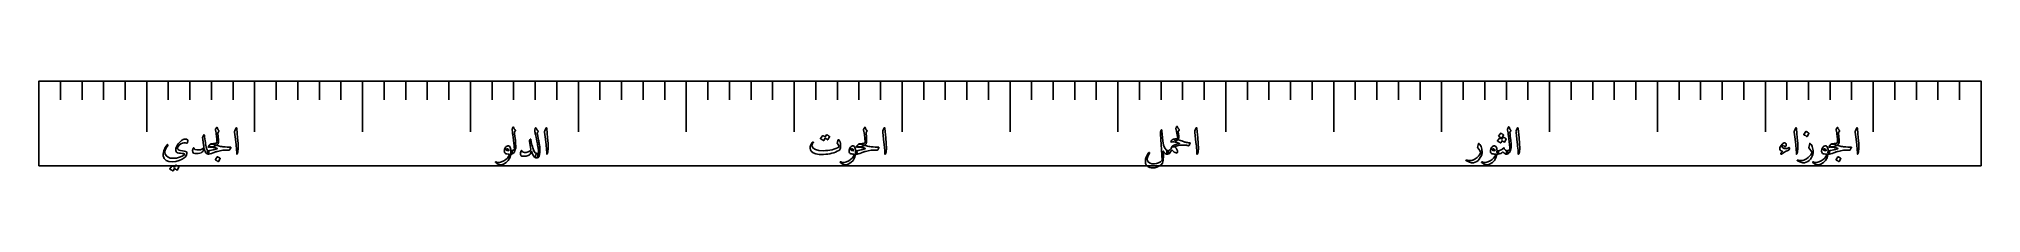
# Model space of a CAD drawing. Header units: millimetres. Extents: x 0 to 128, y 0 to 6.
import ezdxf

# ---------------------------------------------------------------- set-up
doc = ezdxf.new("R2010")
doc.units = ezdxf.units.MM
for name, color, linetype in [('CUT_OUTER', 1, 'Continuous'), ('ENGRAVE', 7, 'Continuous'), ('ENGRAVE_FINE', 8, 'Continuous'), ('TEXT', 5, 'Continuous')]:
    doc.layers.add(name, color=color, linetype=linetype)

msp = doc.modelspace()

# ---------------------------------------------------------------- linework, layer by layer
at = {"layer": 'CUT_OUTER'}
msp.add_lwpolyline([(0, 0), (128.177, 0), (128.177, 5.6), (0, 5.6)], close=True, dxfattribs=at)
at = {"layer": 'ENGRAVE'}
for points in [[(0, 5.6), (0, 2.24)], [(7.1209, 5.6), (7.1209, 2.24)], [(14.2419, 5.6), (14.2419, 2.24)], [(21.3628, 5.6), (21.3628, 2.24)], [(28.4838, 5.6), (28.4838, 2.24)], [(35.6047, 5.6), (35.6047, 2.24)], [(42.7257, 5.6), (42.7257, 2.24)], [(49.8466, 5.6), (49.8466, 2.24)], [(56.9675, 5.6), (56.9675, 2.24)], [(64.0885, 5.6), (64.0885, 2.24)], [(71.2094, 5.6), (71.2094, 2.24)], [(78.3304, 5.6), (78.3304, 2.24)], [(85.4513, 5.6), (85.4513, 2.24)], [(92.5723, 5.6), (92.5723, 2.24)], [(99.6932, 5.6), (99.6932, 2.24)], [(106.8142, 5.6), (106.8142, 2.24)], [(113.9351, 5.6), (113.9351, 2.24)], [(121.056, 5.6), (121.056, 2.24)], [(128.177, 5.6), (128.177, 2.24)]]:
    msp.add_lwpolyline(points, dxfattribs=at)
at = {"layer": 'ENGRAVE_FINE'}
for points in [[(1.4242, 5.6), (1.4242, 4.368)], [(2.8484, 5.6), (2.8484, 4.368)], [(4.2726, 5.6), (4.2726, 4.368)], [(5.6968, 5.6), (5.6968, 4.368)], [(8.5451, 5.6), (8.5451, 4.368)], [(9.9693, 5.6), (9.9693, 4.368)], [(11.3935, 5.6), (11.3935, 4.368)], [(12.8177, 5.6), (12.8177, 4.368)], [(15.6661, 5.6), (15.6661, 4.368)], [(17.0903, 5.6), (17.0903, 4.368)], [(18.5145, 5.6), (18.5145, 4.368)], [(19.9386, 5.6), (19.9386, 4.368)], [(22.787, 5.6), (22.787, 4.368)], [(24.2112, 5.6), (24.2112, 4.368)], [(25.6354, 5.6), (25.6354, 4.368)], [(27.0596, 5.6), (27.0596, 4.368)], [(29.908, 5.6), (29.908, 4.368)], [(31.3322, 5.6), (31.3322, 4.368)], [(32.7563, 5.6), (32.7563, 4.368)], [(34.1805, 5.6), (34.1805, 4.368)], [(37.0289, 5.6), (37.0289, 4.368)], [(38.4531, 5.6), (38.4531, 4.368)], [(39.8773, 5.6), (39.8773, 4.368)], [(41.3015, 5.6), (41.3015, 4.368)], [(44.1498, 5.6), (44.1498, 4.368)], [(45.574, 5.6), (45.574, 4.368)], [(46.9982, 5.6), (46.9982, 4.368)], [(48.4224, 5.6), (48.4224, 4.368)], [(51.2708, 5.6), (51.2708, 4.368)], [(52.695, 5.6), (52.695, 4.368)], [(54.1192, 5.6), (54.1192, 4.368)], [(55.5434, 5.6), (55.5434, 4.368)], [(58.3917, 5.6), (58.3917, 4.368)], [(59.8159, 5.6), (59.8159, 4.368)], [(61.2401, 5.6), (61.2401, 4.368)], [(62.6643, 5.6), (62.6643, 4.368)], [(65.5127, 5.6), (65.5127, 4.368)], [(66.9369, 5.6), (66.9369, 4.368)], [(68.3611, 5.6), (68.3611, 4.368)], [(69.7852, 5.6), (69.7852, 4.368)], [(72.6336, 5.6), (72.6336, 4.368)], [(74.0578, 5.6), (74.0578, 4.368)], [(75.482, 5.6), (75.482, 4.368)], [(76.9062, 5.6), (76.9062, 4.368)], [(79.7546, 5.6), (79.7546, 4.368)], [(81.1788, 5.6), (81.1788, 4.368)], [(82.6029, 5.6), (82.6029, 4.368)], [(84.0271, 5.6), (84.0271, 4.368)], [(86.8755, 5.6), (86.8755, 4.368)], [(88.2997, 5.6), (88.2997, 4.368)], [(89.7239, 5.6), (89.7239, 4.368)], [(91.1481, 5.6), (91.1481, 4.368)], [(93.9965, 5.6), (93.9965, 4.368)], [(95.4206, 5.6), (95.4206, 4.368)], [(96.8448, 5.6), (96.8448, 4.368)], [(98.269, 5.6), (98.269, 4.368)], [(101.1174, 5.6), (101.1174, 4.368)], [(102.5416, 5.6), (102.5416, 4.368)], [(103.9658, 5.6), (103.9658, 4.368)], [(105.39, 5.6), (105.39, 4.368)], [(108.2383, 5.6), (108.2383, 4.368)], [(109.6625, 5.6), (109.6625, 4.368)], [(111.0867, 5.6), (111.0867, 4.368)], [(112.5109, 5.6), (112.5109, 4.368)], [(115.3593, 5.6), (115.3593, 4.368)], [(116.7835, 5.6), (116.7835, 4.368)], [(118.2077, 5.6), (118.2077, 4.368)], [(119.6318, 5.6), (119.6318, 4.368)], [(122.4802, 5.6), (122.4802, 4.368)], [(123.9044, 5.6), (123.9044, 4.368)], [(125.3286, 5.6), (125.3286, 4.368)], [(126.7528, 5.6), (126.7528, 4.368)]]:
    msp.add_lwpolyline(points, dxfattribs=at)
at = {"layer": 'TEXT'}
for points in [[(31.2299, 2.4308), (31.247, 2.472), (31.2602, 2.5047), (31.2697, 2.5289), (31.2754, 2.5446), (31.2798, 2.5545), (31.2855, 2.5616), (31.2925, 2.5659), (31.3007, 2.5673), (31.31, 2.5657), (31.3178, 2.561), (31.3239, 2.5531), (31.3285, 2.542), (31.3496, 2.4878), (31.3747, 2.439), (31.4039, 2.3955), (31.4373, 2.3574), (31.4466, 2.3452), (31.4493, 2.3315), (31.4453, 2.3162), (31.4347, 2.2993), (31.3791, 2.2209), (31.3829, 2.1858), (31.3867, 2.1513), (31.3905, 2.1175), (31.3943, 2.0843), (31.3981, 2.0517), (31.4019, 2.0198), (31.4057, 1.9885), (31.4095, 1.9578), (31.4444, 1.6739), (31.4657, 1.452), (31.4735, 1.2921), (31.4676, 1.1941), (31.4199, 1.0162), (31.3576, 0.8849), (31.2808, 0.8), (31.1894, 0.7616), (31.1869, 0.7616), (31.1844, 0.7616), (31.1818, 0.7616), (31.1793, 0.7616), (31.1643, 0.7758), (31.1547, 0.8084), (31.1504, 0.8593), (31.1515, 0.9285), (31.1539, 0.9541), (31.161, 0.9728), (31.1728, 0.9845), (31.1894, 0.9892), (31.2536, 1.002), (31.307, 1.0253), (31.3497, 1.0589), (31.3816, 1.103), (31.3795, 1.156), (31.3756, 1.2162), (31.37, 1.2837), (31.3627, 1.3585), (31.3537, 1.4402), (31.3434, 1.5285), (31.3316, 1.6235), (31.3184, 1.7252), (31.3062, 1.8251), (31.295, 1.9148), (31.2847, 1.9945), (31.2754, 2.0641), (31.2674, 2.1235), (31.2609, 2.1728), (31.256, 2.212), (31.2527, 2.2411), (31.2274, 2.3852), (31.2266, 2.3995), (31.2267, 2.4118), (31.2278, 2.4222), (31.2299, 2.4308)], [(75.0645, 2.5345), (75.0694, 2.5454), (75.0737, 2.5553), (75.0776, 2.5643), (75.081, 2.5724), (75.0839, 2.5793), (75.0864, 2.585), (75.0883, 2.5895), (75.0898, 2.5926), (75.0939, 2.5982), (75.0987, 2.6021), (75.1041, 2.6045), (75.1101, 2.6053), (75.1159, 2.6045), (75.1208, 2.6021), (75.1248, 2.5982), (75.1278, 2.5926), (75.1524, 2.5348), (75.1809, 2.4826), (75.2131, 2.4361), (75.2492, 2.3954), (75.2567, 2.3848), (75.2593, 2.3732), (75.2567, 2.3607), (75.2492, 2.3473), (75.1859, 2.2613), (75.2112, 2.0969), (75.2237, 1.9708), (75.2232, 1.8706), (75.2098, 1.7963), (75.1834, 1.7479), (75.1561, 1.7241), (75.1145, 1.698), (75.0587, 1.6697), (74.9887, 1.6392), (74.9498, 1.6921), (74.9419, 1.7321), (74.965, 1.7591), (75.019, 1.7732), (75.06, 1.7789), (75.0968, 1.7859), (75.1295, 1.7941), (75.1581, 1.8036), (75.1587, 1.8149), (75.1578, 1.8311), (75.1555, 1.8522), (75.1518, 1.8782), (75.1468, 1.9092), (75.1407, 1.9455), (75.1335, 1.987), (75.1252, 2.0337), (75.1152, 2.0913), (75.1053, 2.1453), (75.0956, 2.1956), (75.086, 2.2423), (75.0765, 2.2856), (75.0668, 2.3255), (75.0569, 2.3621), (75.0468, 2.3954), (75.0396, 2.4219), (75.0355, 2.4434), (75.0345, 2.4598), (75.0367, 2.4712), (75.0423, 2.4818), (75.0487, 2.4959), (75.0562, 2.5134), (75.0645, 2.5345)], [(96.9269, 2.4308), (96.9439, 2.472), (96.9572, 2.5047), (96.9667, 2.5289), (96.9724, 2.5446), (96.9768, 2.5545), (96.9825, 2.5616), (96.9894, 2.5659), (96.9977, 2.5673), (97.007, 2.5657), (97.0147, 2.561), (97.0209, 2.5531), (97.0255, 2.542), (97.0465, 2.4878), (97.0716, 2.439), (97.1009, 2.3955), (97.1342, 2.3574), (97.1436, 2.3452), (97.1462, 2.3315), (97.1423, 2.3162), (97.1317, 2.2993), (97.0761, 2.2209), (97.0799, 2.1858), (97.0837, 2.1513), (97.0874, 2.1175), (97.0912, 2.0843), (97.095, 2.0517), (97.0988, 2.0198), (97.1026, 1.9885), (97.1064, 1.9578), (97.1413, 1.6739), (97.1627, 1.452), (97.1704, 1.2921), (97.1646, 1.1941), (97.1168, 1.0162), (97.0546, 0.8849), (96.9777, 0.8), (96.8864, 0.7616), (96.8839, 0.7616), (96.8813, 0.7616), (96.8788, 0.7616), (96.8763, 0.7616), (96.8613, 0.7758), (96.8516, 0.8084), (96.8473, 0.8593), (96.8485, 0.9285), (96.8508, 0.9541), (96.8579, 0.9728), (96.8698, 0.9845), (96.8864, 0.9892), (96.9506, 1.002), (97.004, 1.0253), (97.0467, 1.0589), (97.0786, 1.103), (97.0765, 1.156), (97.0726, 1.2162), (97.067, 1.2837), (97.0596, 1.3585), (97.0507, 1.4402), (97.0403, 1.5285), (97.0286, 1.6235), (97.0154, 1.7252), (97.0032, 1.8251), (96.992, 1.9148), (96.9817, 1.9945), (96.9724, 2.0641), (96.9643, 2.1235), (96.9578, 2.1728), (96.9529, 2.212), (96.9496, 2.2411), (96.9243, 2.3852), (96.9235, 2.3995), (96.9237, 2.4118), (96.9248, 2.4222), (96.9269, 2.4308)], [(9.7444, 1.49), (9.6625, 1.5173), (9.5712, 1.5184), (9.4703, 1.4933), (9.36, 1.4419), (9.29, 1.3929), (9.2316, 1.3344), (9.185, 1.2665), (9.1501, 1.189), (9.1466, 1.1735), (9.1463, 1.1574), (9.1491, 1.1406), (9.1551, 1.1233), (9.1953, 1.0692), (9.2626, 1.0284), (9.3572, 1.0009), (9.4789, 0.9867), (9.599, 0.9739), (9.6862, 0.9506), (9.7406, 0.917), (9.7621, 0.8729), (9.7645, 0.7806), (9.7463, 0.6984), (9.7076, 0.6263), (9.6483, 0.5643), (9.4601, 0.4358), (9.2595, 0.3411), (9.0466, 0.2803), (8.8213, 0.2533), (8.5754, 0.2703), (8.3914, 0.3443), (8.2694, 0.4752), (8.2093, 0.663), (8.2058, 0.766), (8.2207, 0.8779), (8.2539, 0.9987), (8.3054, 1.1283), (8.3233, 1.1643), (8.3417, 1.1991), (8.3606, 1.2326), (8.38, 1.2649), (8.4, 1.296), (8.4208, 1.3262), (8.4424, 1.3554), (8.4647, 1.3837), (8.4767, 1.3954), (8.4875, 1.4002), (8.497, 1.398), (8.5052, 1.3888), (8.5098, 1.3774), (8.5109, 1.366), (8.5085, 1.3547), (8.5027, 1.3433), (8.3986, 1.1757), (8.337, 1.0246), (8.3177, 0.8899), (8.3408, 0.7717), (8.4151, 0.6472), (8.5242, 0.5593), (8.668, 0.5081), (8.8466, 0.4935), (9.0755, 0.5117), (9.2816, 0.5586), (9.465, 0.6344), (9.6255, 0.7388), (9.6352, 0.7477), (9.6388, 0.7565), (9.6365, 0.7654), (9.6281, 0.7742), (9.5941, 0.7907), (9.5351, 0.8046), (9.4512, 0.816), (9.3423, 0.8248), (9.2315, 0.8384), (9.1469, 0.864), (9.0886, 0.9016), (9.0565, 0.9513), (9.0417, 1.0096), (9.0375, 1.0708), (9.0442, 1.1348), (9.0616, 1.2017), (9.118, 1.333), (9.1962, 1.4539), (9.2963, 1.5644), (9.4182, 1.6645), (9.4506, 1.6882), (9.482, 1.7087), (9.5125, 1.7261), (9.5421, 1.7403), (9.5705, 1.7516), (9.5977, 1.7599), (9.6236, 1.7655), (9.6483, 1.7682), (9.7447, 1.7591), (9.8038, 1.7169), (9.8257, 1.6415), (9.8102, 1.533), (9.7985, 1.5037), (9.7836, 1.4868), (9.7656, 1.4822), (9.7444, 1.49)], [(11.1708, 0.9892), (11.1891, 0.9804), (11.2037, 0.9665), (11.2144, 0.9475), (11.2214, 0.9235), (11.2259, 0.8937), (11.2271, 0.8653), (11.2247, 0.8381), (11.2188, 0.8122), (11.2101, 0.7901), (11.1992, 0.7742), (11.1861, 0.7648), (11.1708, 0.7616), (11.0951, 0.7826), (11.0323, 0.8356), (10.9825, 0.9205), (10.9457, 1.0373), (10.941, 1.0574), (10.9368, 1.0749), (10.9334, 1.0897), (10.9305, 1.1018), (10.9283, 1.1112), (10.9267, 1.1179), (10.9258, 1.1219), (10.9255, 1.1233), (10.9217, 1.1307), (10.9179, 1.1327), (10.9141, 1.1294), (10.9103, 1.1207), (10.8673, 1.0237), (10.8192, 0.9475), (10.7661, 0.8922), (10.708, 0.8577), (10.6236, 0.8311), (10.5246, 0.8147), (10.4111, 0.8084), (10.2831, 0.8122), (10.1976, 0.8386), (10.151, 0.9026), (10.1432, 1.0042), (10.1743, 1.1435), (10.1815, 1.1602), (10.1902, 1.1726), (10.2004, 1.1805), (10.2123, 1.1839), (10.224, 1.1828), (10.2338, 1.177), (10.2417, 1.1664), (10.2477, 1.1511), (10.2605, 1.1184), (10.2761, 1.0935), (10.2946, 1.0766), (10.316, 1.0676), (10.4356, 1.0493), (10.5493, 1.0474), (10.6569, 1.0619), (10.7586, 1.0929), (10.8027, 1.116), (10.8388, 1.1473), (10.8671, 1.1868), (10.8875, 1.2345), (10.8863, 1.2571), (10.8799, 1.3098), (10.8686, 1.3924), (10.8521, 1.5051), (10.8437, 1.5654), (10.8363, 1.6199), (10.8298, 1.6685), (10.8243, 1.7113), (10.8196, 1.7478), (10.8155, 1.778), (10.812, 1.8016), (10.8091, 1.8187), (10.8068, 1.845), (10.8072, 1.8681), (10.8106, 1.888), (10.8167, 1.9047), (10.8265, 1.9255), (10.8357, 1.9449), (10.8442, 1.9628), (10.8521, 1.9793), (10.8592, 1.9944), (10.8654, 2.0081), (10.8706, 2.0203), (10.8749, 2.0312), (10.8793, 2.0399), (10.885, 2.0457), (10.892, 2.0487), (10.9002, 2.0489), (10.9092, 2.0454), (10.916, 2.04), (10.9206, 2.0328), (10.9229, 2.0236), (10.9383, 1.8942), (10.9542, 1.7716), (10.9706, 1.6559), (10.9874, 1.5469), (11.0046, 1.4447), (11.0219, 1.3493), (11.0394, 1.2607), (11.057, 1.1789), (11.0783, 1.1025), (11.1044, 1.0455), (11.1352, 1.0077), (11.1708, 0.9892)], [(11.5931, 1.3939), (11.6538, 1.3708), (11.7171, 1.3496), (11.7828, 1.3303), (11.8511, 1.3129), (11.9216, 1.2973), (11.994, 1.2832), (12.0683, 1.2707), (12.1445, 1.2598), (12.2916, 1.2423), (12.422, 1.2326), (12.5357, 1.2309), (12.6326, 1.2371), (12.643, 1.2371), (12.6515, 1.2345), (12.6582, 1.2295), (12.6629, 1.2219), (12.6656, 1.2129), (12.6661, 1.2035), (12.6643, 1.1939), (12.6604, 1.1839), (12.5845, 1.0499), (12.5771, 1.0392), (12.5674, 1.0322), (12.5556, 1.029), (12.5415, 1.0297), (12.3397, 1.0332), (12.1464, 1.0208), (11.9616, 0.9927), (11.7853, 0.9487), (11.7755, 0.9461), (11.7588, 0.9408), (11.7351, 0.9329), (11.7044, 0.9222), (11.6668, 0.9088), (11.6222, 0.8928), (11.5707, 0.8741), (11.5122, 0.8526), (11.3989, 0.8128), (11.3042, 0.7844), (11.2282, 0.7673), (11.1708, 0.7616), (11.1562, 0.767), (11.143, 0.7831), (11.131, 0.81), (11.1202, 0.8476), (11.114, 0.9086), (11.1208, 0.9525), (11.1406, 0.9794), (11.1733, 0.9892), (11.2231, 0.9943), (11.2941, 1.0069), (11.3862, 1.0271), (11.4996, 1.055), (11.5567, 1.0693), (11.6067, 1.0818), (11.6496, 1.0927), (11.6854, 1.1018), (11.714, 1.1091), (11.7351, 1.1147), (11.7487, 1.1186), (11.755, 1.1207), (11.7574, 1.1219), (11.7594, 1.1229), (11.7612, 1.1238), (11.7626, 1.1245), (11.7638, 1.1251), (11.7651, 1.1255), (11.7664, 1.1257), (11.7676, 1.1258), (11.7754, 1.1296), (11.7784, 1.1334), (11.7766, 1.1372), (11.7702, 1.141), (11.7416, 1.1543), (11.7114, 1.1666), (11.6796, 1.1777), (11.6462, 1.1877), (11.6113, 1.1968), (11.5748, 1.2051), (11.5367, 1.2126), (11.497, 1.2194), (11.4581, 1.2252), (11.4196, 1.2301), (11.3816, 1.2341), (11.344, 1.2371), (11.3073, 1.239), (11.2716, 1.2396), (11.2371, 1.239), (11.2037, 1.2371), (11.195, 1.2382), (11.1891, 1.2415), (11.1861, 1.247), (11.186, 1.2548), (11.1902, 1.2685), (11.1954, 1.2819), (11.2016, 1.2951), (11.2087, 1.3079), (11.2166, 1.3207), (11.2252, 1.3338), (11.2343, 1.3472), (11.2441, 1.361), (11.2656, 1.3871), (11.2871, 1.4071), (11.3086, 1.4212), (11.3301, 1.4293), (11.3845, 1.4365), (11.4464, 1.4331), (11.516, 1.4188), (11.5931, 1.3939)], [(11.7575, 1.5759), (11.7519, 1.6487), (11.7452, 1.7252), (11.7374, 1.8055), (11.7284, 1.8895), (11.7182, 1.9777), (11.7066, 2.0704), (11.6936, 2.1674), (11.6791, 2.2689), (11.6488, 2.3726), (11.6485, 2.3862), (11.65, 2.3991), (11.6535, 2.4115), (11.6589, 2.4232), (11.6621, 2.4292), (11.6668, 2.4371), (11.6729, 2.4469), (11.6804, 2.4586), (11.6892, 2.4723), (11.699, 2.4883), (11.71, 2.5065), (11.7221, 2.5269), (11.7264, 2.5335), (11.7316, 2.5382), (11.7378, 2.5411), (11.7449, 2.542), (11.7507, 2.5408), (11.7556, 2.537), (11.7596, 2.5307), (11.7626, 2.5218), (11.78, 2.472), (11.8043, 2.4238), (11.8356, 2.3772), (11.8739, 2.3321), (11.8835, 2.3195), (11.8871, 2.3068), (11.8848, 2.2942), (11.8764, 2.2815), (11.8233, 2.2082), (11.819, 2.1992), (11.8163, 2.1873), (11.8152, 2.1726), (11.8157, 2.1551), (11.8438, 1.9076), (11.8549, 1.7087), (11.8489, 1.5586), (11.8258, 1.4571), (11.768, 1.3747), (11.6677, 1.3123), (11.5252, 1.2698), (11.3402, 1.2472), (11.2716, 1.251), (11.2378, 1.2725), (11.2388, 1.3117), (11.2745, 1.3686), (11.2807, 1.3761), (11.2868, 1.3834), (11.2927, 1.3906), (11.2985, 1.3977), (11.3041, 1.4045), (11.3096, 1.4112), (11.3149, 1.4178), (11.32, 1.4242), (11.3326, 1.4364), (11.3478, 1.4451), (11.3655, 1.4503), (11.3858, 1.452), (11.4765, 1.4549), (11.5565, 1.4609), (11.6257, 1.47), (11.6842, 1.4824), (11.7172, 1.4949), (11.7404, 1.5146), (11.7539, 1.5416), (11.7575, 1.5759)], [(12.9917, 2.4561), (13.0159, 2.5028), (13.0353, 2.5193), (13.05, 2.5054), (13.06, 2.4611), (13.1181, 1.8415), (13.1528, 1.4612), (13.1605, 1.1574), (13.1414, 0.9301), (13.0954, 0.7793), (13.087, 0.767), (13.0796, 0.7603), (13.0731, 0.7594), (13.0676, 0.7641), (13.0631, 0.7716), (13.06, 0.7812), (13.0581, 0.7931), (13.0574, 0.8071), (13.0574, 0.9167), (13.0524, 1.0328), (13.0423, 1.1557), (13.0271, 1.2851), (13.0238, 1.3189), (13.0138, 1.4103), (12.9972, 1.5592), (12.974, 1.7656), (12.9183, 2.2234), (12.9171, 2.2477), (12.9183, 2.2702), (12.9221, 2.2907), (12.9285, 2.3094)], [(31.1389, 0.7338), (31.0796, 0.5256), (30.9802, 0.3513), (30.8406, 0.2107), (30.6609, 0.1041), (30.6357, 0.0932), (30.6109, 0.0835), (30.5864, 0.0749), (30.5622, 0.0674), (30.5385, 0.0611), (30.5154, 0.0563), (30.493, 0.0529), (30.4712, 0.0509), (30.4168, 0.0587), (30.3447, 0.087), (30.255, 0.1358), (30.1475, 0.2052), (30.1359, 0.2152), (30.1291, 0.2248), (30.1271, 0.2341), (30.1298, 0.2431), (30.1358, 0.2501), (30.1437, 0.2533), (30.1535, 0.2526), (30.1652, 0.2482), (30.2769, 0.212), (30.4023, 0.2122), (30.5412, 0.2487), (30.6937, 0.3215), (30.8183, 0.4061), (30.9214, 0.5055), (31.0029, 0.6198), (31.063, 0.749), (31.0625, 0.7535), (31.0611, 0.7572), (31.0587, 0.7599), (31.0554, 0.7616), (30.9683, 0.7667), (30.8942, 0.7768), (30.833, 0.7919), (30.7848, 0.8122), (30.7475, 0.8435), (30.7241, 0.8868), (30.7146, 0.9421), (30.719, 1.0094), (30.7205, 1.0184), (30.7222, 1.0275), (30.7242, 1.0367), (30.7266, 1.0461), (30.7293, 1.0558), (30.7323, 1.066), (30.7356, 1.0767), (30.7393, 1.0878), (30.769, 1.1601), (30.805, 1.22), (30.8474, 1.2676), (30.8961, 1.3028), (30.9459, 1.3221), (30.9915, 1.3218), (31.0331, 1.3019), (31.0706, 1.2623), (31.1033, 1.2073), (31.1281, 1.1435), (31.145, 1.0708), (31.154, 0.9892), (31.159, 0.9893), (31.1638, 0.9895), (31.1685, 0.9899), (31.173, 0.9905), (31.1775, 0.991), (31.1822, 0.9914), (31.187, 0.9917), (31.192, 0.9917), (31.209, 0.9881), (31.2223, 0.9772), (31.2318, 0.959), (31.2375, 0.9336), (31.2399, 0.9056), (31.2394, 0.8773), (31.2361, 0.8487), (31.2299, 0.8198), (31.2218, 0.7943), (31.2128, 0.7761), (31.2029, 0.7652), (31.192, 0.7616), (31.1439, 0.7616), (31.1436, 0.757), (31.1426, 0.7509), (31.1411, 0.7431), (31.1389, 0.7338)], [(32.8839, 0.5188), (32.8328, 0.5218), (32.7884, 0.5308), (32.7506, 0.5458), (32.7195, 0.5669), (32.6618, 0.6302), (32.6076, 0.7167), (32.5568, 0.8262), (32.5096, 0.9589), (32.4769, 0.8741), (32.4445, 0.8071), (32.4124, 0.7578), (32.3806, 0.7262), (32.282, 0.6736), (32.1682, 0.6396), (32.0392, 0.6242), (31.895, 0.6276), (31.8543, 0.6374), (31.823, 0.6592), (31.8011, 0.693), (31.7888, 0.7388), (31.7855, 0.7927), (31.7907, 0.8507), (31.8045, 0.9129), (31.8267, 0.9791), (31.8312, 0.9881), (31.8369, 0.9949), (31.8438, 0.9995), (31.852, 1.0019), (31.8625, 1.0015), (31.871, 0.9981), (31.8776, 0.9914), (31.8824, 0.9816), (31.9211, 0.9249), (31.9791, 0.8887), (32.0564, 0.873), (32.153, 0.8779), (32.287, 0.9088), (32.3857, 0.9557), (32.4489, 1.0188), (32.4767, 1.098), (32.373, 1.5937), (32.3695, 1.6164), (32.3692, 1.6366), (32.3721, 1.6543), (32.3781, 1.6695), (32.4211, 1.7454), (32.4272, 1.7554), (32.4331, 1.7625), (32.4386, 1.7667), (32.4438, 1.7682), (32.4509, 1.7644), (32.4571, 1.7555), (32.4623, 1.7416), (32.4666, 1.7226), (32.4918, 1.5961), (32.5169, 1.4795), (32.5418, 1.3729), (32.5665, 1.2763), (32.5908, 1.1896), (32.6142, 1.1128), (32.6369, 1.046), (32.6588, 0.9892), (32.6991, 0.916), (32.7492, 0.8609), (32.8091, 0.8237), (32.8788, 0.8046), (32.8984, 0.798), (32.9142, 0.7831), (32.9262, 0.76), (32.9345, 0.7287), (32.9367, 0.7122), (32.9383, 0.6955), (32.9392, 0.6787), (32.9395, 0.6617), (32.9389, 0.6446), (32.937, 0.6272), (32.9338, 0.6098), (32.9294, 0.5922), (32.919, 0.5601), (32.9079, 0.5371), (32.8962, 0.5234), (32.8839, 0.5188)], [(32.76, 2.4788), (32.7645, 2.491), (32.7707, 2.4997), (32.7785, 2.5049), (32.7878, 2.5066), (32.7962, 2.5052), (32.8036, 2.5009), (32.8101, 2.4938), (32.8156, 2.4839), (32.838, 2.4325), (32.8649, 2.3871), (32.8962, 2.3478), (32.9319, 2.3144), (32.9436, 2.2997), (32.9484, 2.2834), (32.9462, 2.2656), (32.937, 2.2461), (32.9306, 2.236), (32.924, 2.2259), (32.9173, 2.2158), (32.9104, 2.2057), (32.9036, 2.1956), (32.8968, 2.1854), (32.8903, 2.1753), (32.8839, 2.1652), (32.8853, 2.1407), (32.8972, 2.0723), (32.9194, 1.9599), (32.9522, 1.8036), (32.9703, 1.7177), (32.9869, 1.637), (33.002, 1.5615), (33.0154, 1.4912), (33.0271, 1.4263), (33.0369, 1.367), (33.0448, 1.3132), (33.0508, 1.2649), (33.0554, 1.2194), (33.059, 1.1738), (33.0617, 1.1283), (33.0634, 1.0828), (33.0642, 1.0371), (33.0641, 0.9911), (33.063, 0.9448), (33.0609, 0.8982), (33.0434, 0.7418), (33.0084, 0.6269), (32.9561, 0.5534), (32.8864, 0.5213), (32.852, 0.5204), (32.8245, 0.5302), (32.8039, 0.5507), (32.7903, 0.582), (32.7834, 0.6189), (32.7827, 0.656), (32.7884, 0.6935), (32.8004, 0.7313), (32.8165, 0.7662), (32.8346, 0.7901), (32.8545, 0.8029), (32.8763, 0.8046), (32.8931, 0.8034), (32.9082, 0.8024), (32.9216, 0.8015), (32.9332, 0.8008), (32.9432, 0.8006), (32.9519, 0.8011), (32.959, 0.8025), (32.9648, 0.8046), (32.9762, 0.8422), (32.98, 0.8994), (32.9762, 0.9763), (32.9648, 1.0727), (32.9561, 1.13), (32.9452, 1.1956), (32.9321, 1.2697), (32.9168, 1.3521), (32.8994, 1.4431), (32.8801, 1.5428), (32.8589, 1.6511), (32.8358, 1.7682), (32.8131, 1.8826), (32.7928, 1.9831), (32.7751, 2.0697), (32.76, 2.1425), (32.7475, 2.2013), (32.7378, 2.2461), (32.731, 2.2771), (32.7271, 2.2942), (32.7238, 2.3165), (32.7239, 2.3403), (32.7276, 2.3658), (32.7347, 2.3928), (32.7395, 2.4063), (32.7438, 2.4191), (32.7477, 2.431), (32.7511, 2.4421), (32.754, 2.4525), (32.7565, 2.4621), (32.7585, 2.4708), (32.76, 2.4788)], [(33.4479, 2.4561), (33.472, 2.5028), (33.4915, 2.5193), (33.5062, 2.5054), (33.5161, 2.4611), (33.5743, 1.8415), (33.6089, 1.4612), (33.6167, 1.1574), (33.5975, 0.9301), (33.5515, 0.7793), (33.5432, 0.767), (33.5357, 0.7603), (33.5293, 0.7594), (33.5237, 0.7641), (33.5193, 0.7716), (33.5161, 0.7812), (33.5142, 0.7931), (33.5136, 0.8071), (33.5136, 0.9167), (33.5086, 1.0328), (33.4984, 1.1557), (33.4833, 1.2851), (33.4799, 1.3189), (33.47, 1.4103), (33.4534, 1.5592), (33.4302, 1.7656), (33.3745, 2.2234), (33.3733, 2.2477), (33.3745, 2.2702), (33.3783, 2.2907), (33.3846, 2.3094)], [(52.8039, 1.7024), (52.8209, 1.6811), (52.8365, 1.6575), (52.8506, 1.6317), (52.8633, 1.6038), (52.8746, 1.5737), (52.8845, 1.5418), (52.893, 1.508), (52.9, 1.4723), (52.9092, 1.4005), (52.9114, 1.3294), (52.9066, 1.2589), (52.8949, 1.189), (52.8772, 1.1267), (52.8545, 1.0765), (52.8267, 1.0382), (52.7938, 1.012), (52.6895, 0.9568), (52.5788, 0.9077), (52.4618, 0.8645), (52.3386, 0.8274), (52.2089, 0.7965), (52.073, 0.7723), (51.9308, 0.7548), (51.7822, 0.7439), (51.5037, 0.7467), (51.2751, 0.7856), (51.0965, 0.8605), (50.9678, 0.9715), (50.915, 1.0583), (50.8907, 1.1517), (50.8948, 1.2518), (50.9274, 1.3585), (50.9383, 1.3815), (50.9511, 1.4049), (50.9655, 1.4289), (50.9817, 1.4533), (50.9997, 1.4782), (51.0194, 1.5036), (51.0408, 1.5294), (51.0639, 1.5557), (51.0717, 1.5631), (51.0797, 1.5677), (51.0881, 1.5695), (51.0968, 1.5684), (51.1027, 1.5661), (51.1076, 1.562), (51.1115, 1.556), (51.1145, 1.5481), (51.1159, 1.5407), (51.1151, 1.5336), (51.1121, 1.5268), (51.1069, 1.5203), (51.0853, 1.4945), (51.0658, 1.4678), (51.0486, 1.4402), (51.0336, 1.4116), (51.0233, 1.3842), (51.0178, 1.3578), (51.017, 1.3324), (51.0209, 1.3079), (51.1, 1.1648), (51.2485, 1.0645), (51.4667, 1.0068), (51.7544, 0.9917), (51.9125, 0.9978), (52.0632, 1.011), (52.2065, 1.0313), (52.3424, 1.0588), (52.4709, 1.0933), (52.5924, 1.1349), (52.7068, 1.1837), (52.814, 1.2396), (52.8036, 1.2917), (52.7799, 1.3496), (52.7429, 1.4131), (52.6926, 1.4824), (52.691, 1.489), (52.6914, 1.5013), (52.6936, 1.5194), (52.6977, 1.5431), (52.6988, 1.5454), (52.6996, 1.5475), (52.7001, 1.5492), (52.7002, 1.5507), (52.7084, 1.5829), (52.7204, 1.6189), (52.7362, 1.6588), (52.7558, 1.7024), (52.7645, 1.7157), (52.7754, 1.7201), (52.7886, 1.7157), (52.8039, 1.7024)], [(51.9794, 2.0388), (51.9826, 2.0419), (51.987, 2.0438), (51.9927, 2.0445), (51.9997, 2.0438), (52.0246, 2.0345), (52.0487, 2.0242), (52.072, 2.013), (52.0945, 2.0008), (52.1164, 1.9875), (52.1378, 1.973), (52.1588, 1.9572), (52.1792, 1.9401), (52.1832, 1.9349), (52.1849, 1.9294), (52.1844, 1.9235), (52.1818, 1.9174), (52.0604, 1.7252), (52.057, 1.7226), (52.0521, 1.7226), (52.0457, 1.7252), (52.0376, 1.7302), (52.0321, 1.7349), (52.0231, 1.7413), (52.0106, 1.7494), (51.9946, 1.7593), (51.975, 1.7711), (51.9516, 1.7849), (51.9244, 1.8008), (51.8934, 1.8187), (51.7973, 1.6695), (51.7929, 1.6649), (51.7872, 1.6638), (51.7803, 1.6662), (51.7721, 1.6721), (51.7649, 1.6771), (51.7537, 1.6847), (51.7384, 1.6948), (51.7189, 1.7075), (51.6951, 1.7226), (51.6665, 1.7403), (51.6331, 1.7606), (51.595, 1.7833), (51.5911, 1.7871), (51.5893, 1.7909), (51.5898, 1.7947), (51.5925, 1.7985), (51.7164, 1.9831), (51.7196, 1.9863), (51.724, 1.9882), (51.7297, 1.9888), (51.7366, 1.9882), (51.7578, 1.9813), (51.7784, 1.9733), (51.7983, 1.9642), (51.8176, 1.954), (51.8362, 1.9429), (51.8542, 1.931), (51.8716, 1.9182), (51.8884, 1.9047)], [(53.8914, 0.7338), (53.8321, 0.5256), (53.7327, 0.3513), (53.5931, 0.2107), (53.4134, 0.1041), (53.3883, 0.0932), (53.3634, 0.0835), (53.3389, 0.0749), (53.3148, 0.0674), (53.2911, 0.0611), (53.268, 0.0563), (53.2455, 0.0529), (53.2237, 0.0509), (53.1693, 0.0587), (53.0973, 0.087), (53.0075, 0.1358), (52.9, 0.2052), (52.8885, 0.2152), (52.8817, 0.2248), (52.8796, 0.2341), (52.8823, 0.2431), (52.8883, 0.2501), (52.8962, 0.2533), (52.906, 0.2526), (52.9177, 0.2482), (53.0295, 0.212), (53.1548, 0.2122), (53.2937, 0.2487), (53.4463, 0.3215), (53.5708, 0.4061), (53.6739, 0.5055), (53.7554, 0.6198), (53.8155, 0.749), (53.815, 0.7535), (53.8136, 0.7572), (53.8112, 0.7599), (53.8079, 0.7616), (53.7208, 0.7667), (53.6467, 0.7768), (53.5855, 0.7919), (53.5373, 0.8122), (53.5, 0.8435), (53.4766, 0.8868), (53.4671, 0.9421), (53.4716, 1.0094), (53.473, 1.0184), (53.4747, 1.0275), (53.4768, 1.0367), (53.4792, 1.0461), (53.4818, 1.0558), (53.4848, 1.066), (53.4882, 1.0767), (53.4918, 1.0878), (53.5215, 1.1601), (53.5576, 1.22), (53.5999, 1.2676), (53.6486, 1.3028), (53.6984, 1.3221), (53.7441, 1.3218), (53.7856, 1.3019), (53.8231, 1.2623), (53.8558, 1.2073), (53.8806, 1.1435), (53.8975, 1.0708), (53.9066, 0.9892), (53.9115, 0.9893), (53.9164, 0.9895), (53.921, 0.9899), (53.9255, 0.9905), (53.93, 0.991), (53.9347, 0.9914), (53.9395, 0.9917), (53.9445, 0.9917), (53.9616, 0.9881), (53.9748, 0.9772), (53.9843, 0.959), (53.99, 0.9336), (53.9924, 0.9056), (53.9919, 0.8773), (53.9886, 0.8487), (53.9824, 0.8198), (53.9744, 0.7943), (53.9654, 0.7761), (53.9554, 0.7652), (53.9445, 0.7616), (53.8964, 0.7616), (53.8961, 0.757), (53.8952, 0.7509), (53.8936, 0.7431), (53.8914, 0.7338)], [(54.3643, 1.3939), (54.425, 1.3708), (54.4882, 1.3496), (54.554, 1.3303), (54.6223, 1.3129), (54.6928, 1.2973), (54.7652, 1.2832), (54.8395, 1.2707), (54.9156, 1.2598), (55.0628, 1.2423), (55.1932, 1.2326), (55.3069, 1.2309), (55.4037, 1.2371), (55.4142, 1.2371), (55.4227, 1.2345), (55.4294, 1.2295), (55.4341, 1.2219), (55.4368, 1.2129), (55.4373, 1.2035), (55.4355, 1.1939), (55.4316, 1.1839), (55.3557, 1.0499), (55.3483, 1.0392), (55.3386, 1.0322), (55.3268, 1.029), (55.3127, 1.0297), (55.1109, 1.0332), (54.9175, 1.0208), (54.7328, 0.9927), (54.5565, 0.9487), (54.5467, 0.9461), (54.53, 0.9408), (54.5063, 0.9329), (54.4756, 0.9222), (54.438, 0.9088), (54.3934, 0.8928), (54.3419, 0.8741), (54.2834, 0.8526), (54.1701, 0.8128), (54.0754, 0.7844), (53.9993, 0.7673), (53.942, 0.7616), (53.9274, 0.767), (53.9141, 0.7831), (53.9021, 0.81), (53.8914, 0.8476), (53.8852, 0.9086), (53.892, 0.9525), (53.9118, 0.9794), (53.9445, 0.9892), (53.9943, 0.9943), (54.0653, 1.0069), (54.1574, 1.0271), (54.2707, 1.055), (54.3279, 1.0693), (54.3779, 1.0818), (54.4208, 1.0927), (54.4566, 1.1018), (54.4852, 1.1091), (54.5063, 1.1147), (54.5199, 1.1186), (54.5262, 1.1207), (54.5285, 1.1219), (54.5306, 1.1229), (54.5323, 1.1238), (54.5338, 1.1245), (54.535, 1.1251), (54.5363, 1.1255), (54.5376, 1.1257), (54.5388, 1.1258), (54.5466, 1.1296), (54.5496, 1.1334), (54.5478, 1.1372), (54.5413, 1.141), (54.5127, 1.1543), (54.4825, 1.1666), (54.4508, 1.1777), (54.4174, 1.1877), (54.3825, 1.1968), (54.346, 1.2051), (54.3079, 1.2126), (54.2682, 1.2194), (54.2292, 1.2252), (54.1908, 1.2301), (54.1527, 1.2341), (54.1152, 1.2371), (54.0785, 1.239), (54.0428, 1.2396), (54.0083, 1.239), (53.9748, 1.2371), (53.9661, 1.2382), (53.9603, 1.2415), (53.9573, 1.247), (53.9571, 1.2548), (53.9614, 1.2685), (53.9666, 1.2819), (53.9728, 1.2951), (53.9799, 1.3079), (53.9878, 1.3207), (53.9963, 1.3338), (54.0055, 1.3472), (54.0153, 1.361), (54.0368, 1.3871), (54.0583, 1.4071), (54.0798, 1.4212), (54.1013, 1.4293), (54.1557, 1.4365), (54.2176, 1.4331), (54.2872, 1.4188), (54.3643, 1.3939)], [(54.5287, 1.5759), (54.5231, 1.6487), (54.5164, 1.7252), (54.5085, 1.8055), (54.4996, 1.8895), (54.4894, 1.9777), (54.4778, 2.0704), (54.4648, 2.1674), (54.4503, 2.2689), (54.42, 2.3726), (54.4196, 2.3862), (54.4212, 2.3991), (54.4247, 2.4115), (54.4301, 2.4232), (54.4333, 2.4292), (54.438, 2.4371), (54.4441, 2.4469), (54.4516, 2.4586), (54.4603, 2.4723), (54.4702, 2.4883), (54.4812, 2.5065), (54.4933, 2.5269), (54.4976, 2.5335), (54.5028, 2.5382), (54.5089, 2.5411), (54.5161, 2.542), (54.5219, 2.5408), (54.5268, 2.537), (54.5308, 2.5307), (54.5338, 2.5218), (54.5511, 2.472), (54.5755, 2.4238), (54.6068, 2.3772), (54.645, 2.3321), (54.6547, 2.3195), (54.6583, 2.3068), (54.6559, 2.2942), (54.6476, 2.2815), (54.5945, 2.2082), (54.5902, 2.1992), (54.5875, 2.1873), (54.5864, 2.1726), (54.5869, 2.1551), (54.615, 1.9076), (54.6261, 1.7087), (54.6201, 1.5586), (54.597, 1.4571), (54.5391, 1.3747), (54.4389, 1.3123), (54.2963, 1.2698), (54.1114, 1.2472), (54.0428, 1.251), (54.009, 1.2725), (54.0099, 1.3117), (54.0457, 1.3686), (54.0519, 1.3761), (54.058, 1.3834), (54.0639, 1.3906), (54.0697, 1.3977), (54.0753, 1.4045), (54.0807, 1.4112), (54.086, 1.4178), (54.0912, 1.4242), (54.1038, 1.4364), (54.119, 1.4451), (54.1367, 1.4503), (54.1569, 1.452), (54.2477, 1.4549), (54.3276, 1.4609), (54.3969, 1.47), (54.4554, 1.4824), (54.4884, 1.4949), (54.5116, 1.5146), (54.5251, 1.5416), (54.5287, 1.5759)], [(55.7629, 2.4561), (55.7871, 2.5028), (55.8065, 2.5193), (55.8212, 2.5054), (55.8312, 2.4611), (55.8893, 1.8415), (55.9239, 1.4612), (55.9317, 1.1574), (55.9126, 0.9301), (55.8666, 0.7793), (55.8582, 0.767), (55.8508, 0.7603), (55.8443, 0.7594), (55.8387, 0.7641), (55.8343, 0.7716), (55.8312, 0.7812), (55.8293, 0.7931), (55.8286, 0.8071), (55.8286, 0.9167), (55.8236, 1.0328), (55.8134, 1.1557), (55.7983, 1.2851), (55.795, 1.3189), (55.785, 1.4103), (55.7684, 1.5592), (55.7452, 1.7656), (55.6895, 2.2234), (55.6883, 2.2477), (55.6895, 2.2702), (55.6933, 2.2907), (55.6996, 2.3094)], [(74.1819, 1.6417), (74.227, 1.3698), (74.3014, 1.1688), (74.4053, 1.0385), (74.5385, 0.9791), (74.547, 0.9665), (74.5499, 0.9412), (74.547, 0.9032), (74.5385, 0.8526), (74.53, 0.8128), (74.5195, 0.7844), (74.5072, 0.7673), (74.493, 0.7616), (74.4067, 0.7742), (74.3299, 0.8122), (74.2625, 0.8754), (74.2047, 0.9639), (74.2181, 0.6288), (74.1977, 0.3671), (74.1435, 0.1787), (74.0555, 0.0636), (73.9157, -0.0273), (73.7823, -0.0926), (73.6552, -0.1323), (73.5345, -0.1463), (73.4139, -0.1398), (73.3075, -0.1153), (73.2153, -0.0728), (73.1374, -0.0123), (73.0775, 0.0639), (73.0394, 0.1534), (73.0231, 0.2561), (73.0287, 0.3721), (73.0398, 0.4341), (73.0555, 0.4961), (73.0758, 0.558), (73.1007, 0.62), (73.1304, 0.6819), (73.1649, 0.7439), (73.2044, 0.8059), (73.2487, 0.8678), (73.2553, 0.8745), (73.2626, 0.8792), (73.2705, 0.882), (73.279, 0.883), (73.2862, 0.882), (73.2923, 0.8792), (73.2975, 0.8745), (73.3018, 0.8678), (73.3042, 0.8598), (73.3037, 0.8507), (73.3004, 0.8408), (73.2942, 0.8299), (73.2074, 0.6799), (73.157, 0.546), (73.1429, 0.4282), (73.1652, 0.3266), (73.2305, 0.2284), (73.3277, 0.1616), (73.4569, 0.126), (73.6179, 0.1218), (73.7605, 0.1445), (73.8949, 0.1926), (74.021, 0.2659), (74.1389, 0.3645), (74.0175, 2.0843), (74.0148, 2.1254), (74.0144, 2.1602), (74.0161, 2.1886), (74.02, 2.2107), (74.0681, 2.3625), (74.0864, 2.3754), (74.101, 2.3713), (74.1117, 2.3501), (74.1187, 2.3119)], [(74.8344, 1.323), (74.8685, 1.3199), (74.9027, 1.3079), (74.9368, 1.287), (74.971, 1.2573), (75.0497, 1.1681), (75.1037, 1.0777), (75.1331, 0.9861), (75.1379, 0.8931), (75.1314, 0.8664), (75.117, 0.8495), (75.0947, 0.8424), (75.0645, 0.8451), (74.9923, 0.8659), (74.9223, 0.9032), (74.8545, 0.957), (74.7889, 1.0271), (74.7743, 1.0407), (74.7611, 1.0436), (74.749, 1.0357), (74.7383, 1.017), (74.6887, 0.91), (74.6308, 0.8318), (74.5647, 0.7823), (74.4904, 0.7616), (74.4829, 0.7638), (74.4753, 0.7705), (74.4677, 0.7815), (74.4601, 0.797), (74.4459, 0.8428), (74.4386, 0.8843), (74.4383, 0.9212), (74.4449, 0.9538), (74.4516, 0.9665), (74.4614, 0.9766), (74.4743, 0.9842), (74.4904, 0.9892), (74.5662, 1.0087), (74.6289, 1.0417), (74.6787, 1.0883), (74.7155, 1.1485), (74.7486, 1.2164), (74.7794, 1.268), (74.808, 1.3036), (74.8344, 1.323)], [(74.7079, 1.5684), (74.7163, 1.6069), (74.7288, 1.6417), (74.7454, 1.6727), (74.7661, 1.6999), (74.796, 1.7241), (74.835, 1.7435), (74.8832, 1.7582), (74.9406, 1.7682), (74.9719, 1.7709), (75.0026, 1.7716), (75.0326, 1.7703), (75.062, 1.7669), (75.0908, 1.7618), (75.1189, 1.7552), (75.1464, 1.7472), (75.1733, 1.7378), (75.2646, 1.7007), (75.3462, 1.6679), (75.4182, 1.6394), (75.4806, 1.6151), (75.5334, 1.5952), (75.577, 1.5794), (75.6112, 1.568), (75.6361, 1.5608), (75.6834, 1.5513), (75.729, 1.5431), (75.7731, 1.5361), (75.8157, 1.5304), (75.8561, 1.5257), (75.8941, 1.5216), (75.9295, 1.5181), (75.9623, 1.5153), (75.9676, 1.5138), (75.9706, 1.5096), (75.9714, 1.5024), (75.9699, 1.4925), (75.959, 1.4492), (75.944, 1.4078), (75.9249, 1.3683), (75.9016, 1.3306), (75.8974, 1.3264), (75.8922, 1.3237), (75.886, 1.3226), (75.8789, 1.323), (75.8417, 1.3315), (75.8059, 1.3392), (75.7715, 1.346), (75.7385, 1.3521), (75.7071, 1.3573), (75.6775, 1.3613), (75.6496, 1.3642), (75.6235, 1.366), (75.4662, 1.3679), (75.3004, 1.3509), (75.126, 1.3148), (74.9431, 1.2598), (74.9115, 1.2513), (74.8824, 1.2484), (74.8559, 1.2513), (74.8319, 1.2598), (74.8142, 1.2718), (74.8066, 1.2851), (74.8091, 1.2997), (74.8218, 1.3155), (74.8738, 1.3472), (74.964, 1.3818), (75.0925, 1.4193), (75.2593, 1.4596), (75.2659, 1.4621), (75.2707, 1.4647), (75.2735, 1.4672), (75.2744, 1.4697), (75.2612, 1.4841), (75.2239, 1.502), (75.1625, 1.5233), (75.0772, 1.5481), (74.9811, 1.5692), (74.89, 1.5766), (74.804, 1.5704), (74.7231, 1.5507), (74.7155, 1.5489), (74.7105, 1.5513), (74.7079, 1.5578), (74.7079, 1.5684)], [(76.3543, 2.4561), (76.3785, 2.5028), (76.398, 2.5193), (76.4127, 2.5054), (76.4226, 2.4611), (76.4808, 1.8415), (76.5154, 1.4612), (76.5232, 1.1574), (76.504, 0.9301), (76.458, 0.7793), (76.4497, 0.767), (76.4422, 0.7603), (76.4357, 0.7594), (76.4302, 0.7641), (76.4258, 0.7716), (76.4226, 0.7812), (76.4207, 0.7931), (76.4201, 0.8071), (76.4201, 0.9167), (76.415, 1.0328), (76.4049, 1.1557), (76.3898, 1.2851), (76.3864, 1.3189), (76.3765, 1.4103), (76.3599, 1.5592), (76.3366, 1.7656), (76.281, 2.2234), (76.2797, 2.2477), (76.281, 2.2702), (76.2848, 2.2907), (76.2911, 2.3094)], [(95.0098, 1.4672), (95.0113, 1.4718), (95.013, 1.4754), (95.0151, 1.4781), (95.0174, 1.4798), (95.0245, 1.4805), (95.0332, 1.4773), (95.0435, 1.4704), (95.0554, 1.4596), (95.1015, 1.4048), (95.1414, 1.3414), (95.1749, 1.2695), (95.2021, 1.189), (95.2232, 1.1024), (95.2362, 1.017), (95.2409, 0.9329), (95.2375, 0.8501), (95.215, 0.7411), (95.178, 0.6364), (95.1265, 0.5362), (95.0604, 0.4404), (94.9814, 0.3536), (94.891, 0.283), (94.7892, 0.2284), (94.676, 0.19), (94.6457, 0.1836), (94.6153, 0.1818), (94.585, 0.1848), (94.5546, 0.1926), (94.4847, 0.217), (94.4215, 0.2397), (94.3652, 0.2606), (94.3156, 0.2798), (94.273, 0.2973), (94.2375, 0.313), (94.2092, 0.327), (94.1879, 0.3393), (94.1835, 0.343), (94.1803, 0.3468), (94.1784, 0.3506), (94.1778, 0.3544), (94.1783, 0.3593), (94.1797, 0.3639), (94.1821, 0.3682), (94.1854, 0.3721), (94.1896, 0.3751), (94.1949, 0.3766), (94.201, 0.3764), (94.2081, 0.3747), (94.2515, 0.363), (94.2929, 0.3535), (94.3324, 0.346), (94.37, 0.3405), (94.406, 0.3371), (94.4408, 0.3358), (94.4743, 0.3365), (94.5066, 0.3393), (94.5387, 0.3444), (94.572, 0.3522), (94.6064, 0.3627), (94.6419, 0.3759), (94.6785, 0.392), (94.7162, 0.411), (94.755, 0.4331), (94.7949, 0.4581), (94.9069, 0.5387), (95.0029, 0.6263), (95.0827, 0.7208), (95.1464, 0.8223), (95.1505, 0.8305), (95.1527, 0.84), (95.1531, 0.8507), (95.1515, 0.8628), (95.1249, 0.9337), (95.0832, 1.0126), (95.0263, 1.0994), (94.9542, 1.1941), (94.951, 1.2001), (94.9491, 1.2054), (94.9485, 1.2102), (94.9491, 1.2143)], [(96.2187, 0.7338), (96.1594, 0.5256), (96.06, 0.3513), (95.9205, 0.2107), (95.7407, 0.1041), (95.7156, 0.0932), (95.6908, 0.0835), (95.6663, 0.0749), (95.6421, 0.0674), (95.6184, 0.0611), (95.5953, 0.0563), (95.5729, 0.0529), (95.5511, 0.0509), (95.4967, 0.0587), (95.4246, 0.087), (95.3348, 0.1358), (95.2273, 0.2052), (95.2158, 0.2152), (95.209, 0.2248), (95.207, 0.2341), (95.2096, 0.2431), (95.2156, 0.2501), (95.2235, 0.2533), (95.2333, 0.2526), (95.245, 0.2482), (95.3568, 0.212), (95.4821, 0.2122), (95.6211, 0.2487), (95.7736, 0.3215), (95.8982, 0.4061), (96.0012, 0.5055), (96.0828, 0.6198), (96.1429, 0.749), (96.1424, 0.7535), (96.141, 0.7572), (96.1386, 0.7599), (96.1353, 0.7616), (96.0482, 0.7667), (95.974, 0.7768), (95.9129, 0.7919), (95.8647, 0.8122), (95.8274, 0.8435), (95.804, 0.8868), (95.7945, 0.9421), (95.7989, 1.0094), (95.8003, 1.0184), (95.8021, 1.0275), (95.8041, 1.0367), (95.8065, 1.0461), (95.8092, 1.0558), (95.8122, 1.066), (95.8155, 1.0767), (95.8191, 1.0878), (95.8489, 1.1601), (95.8849, 1.22), (95.9273, 1.2676), (95.9759, 1.3028), (96.0257, 1.3221), (96.0714, 1.3218), (96.113, 1.3019), (96.1504, 1.2623), (96.1832, 1.2073), (96.208, 1.1435), (96.2249, 1.0708), (96.2339, 0.9892), (96.2389, 0.9893), (96.2437, 0.9895), (96.2484, 0.9899), (96.2529, 0.9905), (96.2574, 0.991), (96.262, 0.9914), (96.2669, 0.9917), (96.2718, 0.9917), (96.2889, 0.9881), (96.3022, 0.9772), (96.3117, 0.959), (96.3174, 0.9336), (96.3197, 0.9056), (96.3193, 0.8773), (96.3159, 0.8487), (96.3098, 0.8198), (96.3017, 0.7943), (96.2927, 0.7761), (96.2827, 0.7652), (96.2718, 0.7616), (96.2238, 0.7616), (96.2235, 0.757), (96.2225, 0.7509), (96.2209, 0.7431), (96.2187, 0.7338)], [(96.631, 1.8794), (96.6341, 1.8826), (96.6385, 1.8845), (96.6442, 1.8851), (96.6512, 1.8845), (96.6761, 1.8752), (96.7002, 1.8649), (96.7235, 1.8537), (96.746, 1.8415), (96.7679, 1.8282), (96.7893, 1.8137), (96.8103, 1.7979), (96.8307, 1.7808), (96.8347, 1.7756), (96.8364, 1.7701), (96.836, 1.7642), (96.8333, 1.758), (96.7119, 1.5658), (96.7086, 1.5633), (96.7037, 1.5633), (96.6972, 1.5658), (96.6891, 1.5709), (96.6838, 1.5744), (96.6755, 1.5797), (96.6642, 1.587), (96.6499, 1.5962), (96.6326, 1.6071), (96.6123, 1.6196), (96.589, 1.6336), (96.5627, 1.6493), (96.4742, 1.5077), (96.4697, 1.5042), (96.464, 1.5039), (96.4571, 1.5067), (96.4489, 1.5127), (96.4418, 1.5178), (96.4305, 1.5254), (96.4152, 1.5355), (96.3958, 1.5481), (96.3719, 1.5633), (96.3433, 1.581), (96.3099, 1.6012), (96.2718, 1.624), (96.2679, 1.6278), (96.2661, 1.6316), (96.2666, 1.6354), (96.2693, 1.6392), (96.3932, 1.8213), (96.3964, 1.8244), (96.4008, 1.8263), (96.4065, 1.827), (96.4135, 1.8263), (96.4311, 1.8198), (96.4485, 1.8127), (96.4659, 1.8052), (96.483, 1.7972), (96.4998, 1.7886), (96.5162, 1.7792), (96.5321, 1.769), (96.5475, 1.758)], [(96.4565, 2.1425), (96.4596, 2.1456), (96.464, 2.1475), (96.4697, 2.1481), (96.4767, 2.1475), (96.5016, 2.1382), (96.5257, 2.1279), (96.549, 2.1167), (96.5715, 2.1045), (96.5934, 2.0912), (96.6148, 2.0767), (96.6358, 2.0609), (96.6562, 2.0438), (96.6613, 2.0377), (96.6638, 2.0318), (96.6638, 2.0263), (96.6613, 2.0211), (96.5399, 1.8289), (96.5355, 1.8254), (96.5298, 1.8251), (96.5228, 1.8279), (96.5146, 1.8339), (96.5075, 1.839), (96.4963, 1.8466), (96.481, 1.8567), (96.4615, 1.8693), (96.4376, 1.8845), (96.409, 1.9022), (96.3757, 1.9224), (96.3376, 1.9452), (96.3325, 1.949), (96.33, 1.9528), (96.33, 1.9566), (96.3325, 1.9604)], [(97.5541, 2.4561), (97.5782, 2.5028), (97.5977, 2.5193), (97.6124, 2.5054), (97.6223, 2.4611), (97.6805, 1.8415), (97.7151, 1.4612), (97.7229, 1.1574), (97.7037, 0.9301), (97.6577, 0.7793), (97.6494, 0.767), (97.6419, 0.7603), (97.6355, 0.7594), (97.6299, 0.7641), (97.6255, 0.7716), (97.6223, 0.7812), (97.6204, 0.7931), (97.6198, 0.8071), (97.6198, 0.9167), (97.6147, 1.0328), (97.6046, 1.1557), (97.5895, 1.2851), (97.5861, 1.3189), (97.5762, 1.4103), (97.5596, 1.5592), (97.5363, 1.7656), (97.4807, 2.2234), (97.4794, 2.2477), (97.4807, 2.2702), (97.4845, 2.2907), (97.4908, 2.3094)], [(115.5052, 1.0777), (115.4984, 1.0603), (115.4907, 1.0461), (115.482, 1.0351), (115.4723, 1.0271), (115.4241, 1.0088), (115.3728, 0.9867), (115.3185, 0.9608), (115.2612, 0.931), (115.2009, 0.8974), (115.1376, 0.8596), (115.0713, 0.8177), (115.0019, 0.7717), (114.9899, 0.766), (114.9792, 0.7641), (114.9697, 0.766), (114.9615, 0.7717), (114.9593, 0.7741), (114.9577, 0.7761), (114.9567, 0.7779), (114.9564, 0.7793), (114.9553, 0.8068), (114.9748, 0.8438), (115.0147, 0.8903), (115.0753, 0.9462), (114.9857, 0.9872), (114.9242, 1.0341), (114.8908, 1.0871), (114.8856, 1.146), (114.8992, 1.2009), (114.9299, 1.2642), (114.9776, 1.3362), (115.0424, 1.4166), (115.0849, 1.4598), (115.124, 1.4906), (115.1595, 1.5091), (115.1916, 1.5153), (115.2473, 1.5064), (115.2852, 1.4798), (115.3054, 1.4356), (115.308, 1.3736), (115.3049, 1.3505), (115.2985, 1.3268), (115.2885, 1.3025), (115.2751, 1.2775), (115.2607, 1.2587), (115.2454, 1.2503), (115.2291, 1.2524), (115.2118, 1.2649), (115.1589, 1.308), (115.1138, 1.3287), (115.0767, 1.327), (115.0475, 1.3028), (115.0332, 1.2642), (115.0437, 1.2269), (115.0788, 1.1909), (115.1385, 1.1561), (115.1843, 1.1387), (115.2333, 1.1296), (115.2855, 1.1286), (115.3408, 1.1359), (115.359, 1.1408), (115.3781, 1.1479), (115.3982, 1.1572), (115.4192, 1.1688), (115.4305, 1.1749), (115.4414, 1.1805), (115.4519, 1.1856), (115.4622, 1.1903), (115.472, 1.1943), (115.4812, 1.1975), (115.4897, 1.2), (115.4976, 1.2017), (115.5174, 1.2009), (115.5286, 1.1909), (115.5313, 1.1718), (115.5254, 1.1435)], [(115.9149, 2.4561), (115.9391, 2.5028), (115.9585, 2.5193), (115.9732, 2.5054), (115.9832, 2.4611), (116.0414, 1.8415), (116.076, 1.4612), (116.0837, 1.1574), (116.0646, 0.9301), (116.0186, 0.7793), (116.0102, 0.767), (116.0028, 0.7603), (115.9963, 0.7594), (115.9908, 0.7641), (115.9864, 0.7716), (115.9832, 0.7812), (115.9813, 0.7931), (115.9807, 0.8071), (115.9807, 0.9167), (115.9756, 1.0328), (115.9655, 1.1557), (115.9503, 1.2851), (115.947, 1.3189), (115.937, 1.4103), (115.9205, 1.5592), (115.8972, 1.7656), (115.8416, 2.2234), (115.8403, 2.2477), (115.8416, 2.2702), (115.8454, 2.2907), (115.8517, 2.3094)], [(116.8608, 1.4672), (116.8622, 1.4718), (116.8639, 1.4754), (116.866, 1.4781), (116.8684, 1.4798), (116.8755, 1.4805), (116.8842, 1.4773), (116.8944, 1.4704), (116.9063, 1.4596), (116.9525, 1.4048), (116.9923, 1.3414), (117.0258, 1.2695), (117.053, 1.189), (117.0742, 1.1024), (117.0871, 1.017), (117.0919, 0.9329), (117.0884, 0.8501), (117.0659, 0.7411), (117.029, 0.6364), (116.9774, 0.5362), (116.9114, 0.4404), (116.8323, 0.3536), (116.7419, 0.283), (116.6401, 0.2284), (116.5269, 0.19), (116.4966, 0.1836), (116.4662, 0.1818), (116.4359, 0.1848), (116.4056, 0.1926), (116.3356, 0.217), (116.2725, 0.2397), (116.2161, 0.2606), (116.1666, 0.2798), (116.124, 0.2973), (116.0885, 0.313), (116.0601, 0.327), (116.0388, 0.3393), (116.0344, 0.343), (116.0313, 0.3468), (116.0294, 0.3506), (116.0287, 0.3544), (116.0292, 0.3593), (116.0306, 0.3639), (116.033, 0.3682), (116.0363, 0.3721), (116.0406, 0.3751), (116.0458, 0.3766), (116.052, 0.3764), (116.0591, 0.3747), (116.1024, 0.363), (116.1438, 0.3535), (116.1833, 0.346), (116.2209, 0.3405), (116.257, 0.3371), (116.2917, 0.3358), (116.3253, 0.3365), (116.3575, 0.3393), (116.3897, 0.3444), (116.4229, 0.3522), (116.4573, 0.3627), (116.4928, 0.3759), (116.5294, 0.392), (116.5671, 0.411), (116.6059, 0.4331), (116.6458, 0.4581), (116.7579, 0.5387), (116.8538, 0.6263), (116.9336, 0.7208), (116.9973, 0.8223), (117.0015, 0.8305), (117.0037, 0.84), (117.004, 0.8507), (117.0024, 0.8628), (116.9758, 0.9337), (116.9341, 1.0126), (116.8772, 1.0994), (116.8051, 1.1941), (116.802, 1.2001), (116.8001, 1.2054), (116.7994, 1.2102), (116.8001, 1.2143)], [(116.6028, 2.2537), (116.606, 2.2569), (116.6104, 2.2588), (116.6161, 2.2594), (116.623, 2.2588), (116.6722, 2.2389), (116.7185, 2.2145), (116.762, 2.1858), (116.8026, 2.1526), (116.8066, 2.1475), (116.8083, 2.1425), (116.8078, 2.1374), (116.8051, 2.1323), (116.6863, 1.9401), (116.6818, 1.9355), (116.6762, 1.9344), (116.6692, 1.9368), (116.661, 1.9427), (116.6539, 1.9477), (116.6426, 1.9553), (116.6273, 1.9654), (116.6079, 1.9781), (116.584, 1.9932), (116.5554, 2.0109), (116.522, 2.0312), (116.484, 2.0539), (116.4789, 2.0577), (116.4764, 2.0615), (116.4764, 2.0653), (116.4789, 2.0691)], [(118.0697, 0.7338), (118.0104, 0.5256), (117.911, 0.3513), (117.7714, 0.2107), (117.5917, 0.1041), (117.5665, 0.0932), (117.5417, 0.0835), (117.5172, 0.0749), (117.493, 0.0674), (117.4693, 0.0611), (117.4462, 0.0563), (117.4238, 0.0529), (117.402, 0.0509), (117.3476, 0.0587), (117.2755, 0.087), (117.1858, 0.1358), (117.0783, 0.2052), (117.0667, 0.2152), (117.0599, 0.2248), (117.0579, 0.2341), (117.0606, 0.2431), (117.0666, 0.2501), (117.0745, 0.2533), (117.0843, 0.2526), (117.096, 0.2482), (117.2077, 0.212), (117.3331, 0.2122), (117.472, 0.2487), (117.6245, 0.3215), (117.7491, 0.4061), (117.8522, 0.5055), (117.9337, 0.6198), (117.9938, 0.749), (117.9933, 0.7535), (117.9919, 0.7572), (117.9895, 0.7599), (117.9862, 0.7616), (117.8991, 0.7667), (117.825, 0.7768), (117.7638, 0.7919), (117.7156, 0.8122), (117.6783, 0.8435), (117.6549, 0.8868), (117.6454, 0.9421), (117.6498, 1.0094), (117.6513, 1.0184), (117.653, 1.0275), (117.6551, 1.0367), (117.6574, 1.0461), (117.6601, 1.0558), (117.6631, 1.066), (117.6664, 1.0767), (117.6701, 1.0878), (117.6998, 1.1601), (117.7358, 1.22), (117.7782, 1.2676), (117.8269, 1.3028), (117.8767, 1.3221), (117.9223, 1.3218), (117.9639, 1.3019), (118.0014, 1.2623), (118.0341, 1.2073), (118.0589, 1.1435), (118.0758, 1.0708), (118.0848, 0.9892), (118.0898, 0.9893), (118.0946, 0.9895), (118.0993, 0.9899), (118.1038, 0.9905), (118.1083, 0.991), (118.113, 0.9914), (118.1178, 0.9917), (118.1228, 0.9917), (118.1398, 0.9881), (118.1531, 0.9772), (118.1626, 0.959), (118.1683, 0.9336), (118.1707, 0.9056), (118.1702, 0.8773), (118.1669, 0.8487), (118.1607, 0.8198), (118.1526, 0.7943), (118.1436, 0.7761), (118.1337, 0.7652), (118.1228, 0.7616), (118.0747, 0.7616), (118.0744, 0.757), (118.0734, 0.7509), (118.0719, 0.7431), (118.0697, 0.7338)], [(118.5426, 1.3939), (118.6033, 1.3708), (118.6665, 1.3496), (118.7323, 1.3303), (118.8005, 1.3129), (118.871, 1.2973), (118.9434, 1.2832), (119.0177, 1.2707), (119.0939, 1.2598), (119.2411, 1.2423), (119.3715, 1.2326), (119.4851, 1.2309), (119.582, 1.2371), (119.5924, 1.2371), (119.601, 1.2345), (119.6076, 1.2295), (119.6124, 1.2219), (119.6151, 1.2129), (119.6155, 1.2035), (119.6138, 1.1939), (119.6098, 1.1839), (119.534, 1.0499), (119.5265, 1.0392), (119.5169, 1.0322), (119.505, 1.029), (119.491, 1.0297), (119.2891, 1.0332), (119.0958, 1.0208), (118.911, 0.9927), (118.7348, 0.9487), (118.725, 0.9461), (118.7082, 0.9408), (118.6845, 0.9329), (118.6539, 0.9222), (118.6162, 0.9088), (118.5717, 0.8928), (118.5201, 0.8741), (118.4617, 0.8526), (118.3483, 0.8128), (118.2536, 0.7844), (118.1776, 0.7673), (118.1202, 0.7616), (118.1057, 0.767), (118.0924, 0.7831), (118.0804, 0.81), (118.0697, 0.8476), (118.0635, 0.9086), (118.0703, 0.9525), (118.09, 0.9794), (118.1228, 0.9892), (118.1726, 0.9943), (118.2435, 1.0069), (118.3357, 1.0271), (118.449, 1.055), (118.5062, 1.0693), (118.5562, 1.0818), (118.5991, 1.0927), (118.6349, 1.1018), (118.6634, 1.1091), (118.6845, 1.1147), (118.6982, 1.1186), (118.7044, 1.1207), (118.7068, 1.1219), (118.7089, 1.1229), (118.7106, 1.1238), (118.712, 1.1245), (118.7133, 1.1251), (118.7146, 1.1255), (118.7158, 1.1257), (118.7171, 1.1258), (118.7248, 1.1296), (118.7278, 1.1334), (118.7261, 1.1372), (118.7196, 1.141), (118.691, 1.1543), (118.6608, 1.1666), (118.629, 1.1777), (118.5957, 1.1877), (118.5608, 1.1968), (118.5242, 1.2051), (118.4862, 1.2126), (118.4465, 1.2194), (118.4075, 1.2252), (118.369, 1.2301), (118.331, 1.2341), (118.2935, 1.2371), (118.2567, 1.239), (118.2211, 1.2396), (118.1865, 1.239), (118.1531, 1.2371), (118.1444, 1.2382), (118.1386, 1.2415), (118.1356, 1.247), (118.1354, 1.2548), (118.1397, 1.2685), (118.1449, 1.2819), (118.1511, 1.2951), (118.1582, 1.3079), (118.1661, 1.3207), (118.1746, 1.3338), (118.1838, 1.3472), (118.1936, 1.361), (118.2151, 1.3871), (118.2366, 1.4071), (118.2581, 1.4212), (118.2796, 1.4293), (118.3339, 1.4365), (118.3959, 1.4331), (118.4654, 1.4188), (118.5426, 1.3939)], [(118.707, 1.5759), (118.7014, 1.6487), (118.6946, 1.7252), (118.6868, 1.8055), (118.6779, 1.8895), (118.6677, 1.9777), (118.6561, 2.0704), (118.643, 2.1674), (118.6286, 2.2689), (118.5982, 2.3726), (118.5979, 2.3862), (118.5995, 2.3991), (118.603, 2.4115), (118.6083, 2.4232), (118.6116, 2.4292), (118.6162, 2.4371), (118.6223, 2.4469), (118.6298, 2.4586), (118.6386, 2.4723), (118.6485, 2.4883), (118.6595, 2.5065), (118.6716, 2.5269), (118.6758, 2.5335), (118.681, 2.5382), (118.6872, 2.5411), (118.6943, 2.542), (118.7002, 2.5408), (118.7051, 2.537), (118.709, 2.5307), (118.712, 2.5218), (118.7294, 2.472), (118.7538, 2.4238), (118.7851, 2.3772), (118.8233, 2.3321), (118.8329, 2.3195), (118.8366, 2.3068), (118.8342, 2.2942), (118.8258, 2.2815), (118.7727, 2.2082), (118.7685, 2.1992), (118.7658, 2.1873), (118.7647, 2.1726), (118.7651, 2.1551), (118.7933, 1.9076), (118.8043, 1.7087), (118.7983, 1.5586), (118.7753, 1.4571), (118.7174, 1.3747), (118.6172, 1.3123), (118.4746, 1.2698), (118.2897, 1.2472), (118.2211, 1.251), (118.1873, 1.2725), (118.1882, 1.3117), (118.2239, 1.3686), (118.2302, 1.3761), (118.2363, 1.3834), (118.2422, 1.3906), (118.248, 1.3977), (118.2536, 1.4045), (118.259, 1.4112), (118.2643, 1.4178), (118.2694, 1.4242), (118.2821, 1.4364), (118.2973, 1.4451), (118.315, 1.4503), (118.3352, 1.452), (118.4259, 1.4549), (118.5059, 1.4609), (118.5751, 1.47), (118.6336, 1.4824), (118.6667, 1.4949), (118.6899, 1.5146), (118.7033, 1.5416), (118.707, 1.5759)], [(119.9411, 2.4561), (119.9653, 2.5028), (119.9848, 2.5193), (119.9995, 2.5054), (120.0094, 2.4611), (120.0676, 1.8415), (120.1022, 1.4612), (120.11, 1.1574), (120.0908, 0.9301), (120.0448, 0.7793), (120.0365, 0.767), (120.029, 0.7603), (120.0225, 0.7594), (120.017, 0.7641), (120.0126, 0.7716), (120.0094, 0.7812), (120.0075, 0.7931), (120.0069, 0.8071), (120.0069, 0.9167), (120.0018, 1.0328), (119.9917, 1.1557), (119.9765, 1.2851), (119.9732, 1.3189), (119.9633, 1.4103), (119.9467, 1.5592), (119.9234, 1.7656), (119.8678, 2.2234), (119.8665, 2.2477), (119.8678, 2.2702), (119.8716, 2.2907), (119.8779, 2.3094)], [(9.0363, 0.0307), (9.0394, 0.0339), (9.0439, 0.0358), (9.0496, 0.0364), (9.0565, 0.0358), (9.0814, 0.0264), (9.1055, 0.0162), (9.1288, 0.0049), (9.1514, -0.0072), (9.1732, -0.0205), (9.1947, -0.035), (9.2156, -0.0509), (9.2361, -0.0679), (9.24, -0.0731), (9.2418, -0.0787), (9.2413, -0.0845), (9.2386, -0.0907), (9.1172, -0.2829), (9.1139, -0.2854), (9.109, -0.2854), (9.1025, -0.2829), (9.0944, -0.2778), (9.0889, -0.2732), (9.0799, -0.2668), (9.0674, -0.2586), (9.0515, -0.2487), (9.0319, -0.237), (9.0085, -0.2231), (8.9813, -0.2073), (8.9503, -0.1893), (8.8542, -0.3385), (8.8498, -0.3431), (8.8441, -0.3442), (8.8371, -0.3418), (8.8289, -0.336), (8.8218, -0.3309), (8.8106, -0.3234), (8.7952, -0.3132), (8.7758, -0.3006), (8.7519, -0.2854), (8.7233, -0.2677), (8.69, -0.2475), (8.6519, -0.2247), (8.6479, -0.2209), (8.6462, -0.2171), (8.6467, -0.2133), (8.6493, -0.2095), (8.7733, -0.0249), (8.7764, -0.0218), (8.7808, -0.0199), (8.7865, -0.0192), (8.7935, -0.0199), (8.8147, -0.0267), (8.8352, -0.0347), (8.8551, -0.0438), (8.8744, -0.054), (8.8931, -0.0652), (8.9111, -0.0771), (8.9285, -0.0898), (8.9452, -0.1033)], [(11.7727, 0.5896), (11.7759, 0.5928), (11.7803, 0.5947), (11.786, 0.5953), (11.7929, 0.5947), (11.8421, 0.5748), (11.8884, 0.5504), (11.9319, 0.5217), (11.9725, 0.4885), (11.9764, 0.4834), (11.9782, 0.4783), (11.9777, 0.4733), (11.975, 0.4682), (11.8562, 0.276), (11.8517, 0.2714), (11.846, 0.2703), (11.8391, 0.2727), (11.8309, 0.2786), (11.8237, 0.2836), (11.8125, 0.2912), (11.7972, 0.3013), (11.7778, 0.314), (11.7539, 0.3291), (11.7253, 0.3468), (11.6919, 0.3671), (11.6538, 0.3898), (11.6488, 0.3936), (11.6462, 0.3974), (11.6462, 0.4012), (11.6488, 0.405)], [(31.0175, 1.017), (30.9909, 1.0633), (30.9618, 1.0961), (30.9302, 1.1152), (30.8961, 1.1207), (30.8757, 1.1153), (30.8575, 1.1068), (30.8415, 1.0951), (30.8278, 1.0803), (30.8234, 1.0724), (30.8227, 1.0638), (30.8259, 1.0547), (30.8328, 1.0449), (30.8589, 1.0219), (30.8967, 1.0063), (30.9462, 0.9979), (31.0073, 0.9968), (31.0137, 0.9981), (31.0175, 1.0019), (31.0187, 1.0082), (31.0175, 1.017)], [(53.77, 1.017), (53.7434, 1.0633), (53.7144, 1.0961), (53.6827, 1.1152), (53.6486, 1.1207), (53.6282, 1.1153), (53.61, 1.1068), (53.5941, 1.0951), (53.5803, 1.0803), (53.5759, 1.0724), (53.5753, 1.0638), (53.5784, 1.0547), (53.5854, 1.0449), (53.6115, 1.0219), (53.6492, 1.0063), (53.6987, 0.9979), (53.7599, 0.9968), (53.7662, 0.9981), (53.77, 1.0019), (53.7713, 1.0082), (53.77, 1.017)], [(96.0973, 1.017), (96.0708, 1.0633), (96.0417, 1.0961), (96.0101, 1.1152), (95.9759, 1.1207), (95.9555, 1.1153), (95.9374, 1.1068), (95.9214, 1.0951), (95.9077, 1.0803), (95.9032, 1.0724), (95.9026, 1.0638), (95.9058, 1.0547), (95.9127, 1.0449), (95.9388, 1.0219), (95.9766, 1.0063), (96.026, 0.9979), (96.0872, 0.9968), (96.0935, 0.9981), (96.0973, 1.0019), (96.0986, 1.0082), (96.0973, 1.017)], [(96.8864, 0.9892), (96.9065, 0.9827), (96.9212, 0.9759), (96.9305, 0.9688), (96.9344, 0.9614), (96.9363, 0.95), (96.937, 0.9361), (96.9363, 0.9197), (96.9344, 0.9007), (96.9248, 0.8398), (96.9136, 0.7964), (96.9008, 0.7703), (96.8864, 0.7616), (96.8181, 0.7712), (96.7498, 0.8002), (96.6815, 0.8484), (96.6133, 0.9159), (96.5481, 0.8541), (96.4691, 0.8078), (96.3762, 0.7769), (96.2693, 0.7616), (96.2578, 0.764), (96.2484, 0.7711), (96.2413, 0.7829), (96.2364, 0.7995), (96.2162, 0.9058), (96.214, 0.9176), (96.2149, 0.9304), (96.219, 0.9442), (96.2263, 0.9589), (96.2347, 0.9702), (96.2446, 0.9791), (96.2562, 0.9854), (96.2693, 0.9892), (96.397, 1.0082), (96.502, 1.0423), (96.5842, 1.0916), (96.6436, 1.1561), (96.6506, 1.165), (96.6588, 1.1713), (96.6683, 1.1751), (96.679, 1.1764), (96.689, 1.1749), (96.6961, 1.1707), (96.7003, 1.1636), (96.7018, 1.1536), (96.7021, 1.1441), (96.703, 1.1359), (96.7046, 1.1289), (96.7068, 1.1233), (96.7493, 1.0722), (96.7934, 1.0328), (96.8391, 1.0052), (96.8864, 0.9892)], [(117.9483, 1.017), (117.9217, 1.0633), (117.8926, 1.0961), (117.861, 1.1152), (117.8269, 1.1207), (117.8065, 1.1153), (117.7883, 1.1068), (117.7723, 1.0951), (117.7586, 1.0803), (117.7542, 1.0724), (117.7535, 1.0638), (117.7567, 1.0547), (117.7636, 1.0449), (117.7897, 1.0219), (117.8275, 1.0063), (117.877, 0.9979), (117.9381, 0.9968), (117.9445, 0.9981), (117.9483, 1.0019), (117.9495, 1.0082), (117.9483, 1.017)], [(118.7221, 0.5896), (118.7253, 0.5928), (118.7297, 0.5947), (118.7354, 0.5953), (118.7424, 0.5947), (118.7915, 0.5748), (118.8378, 0.5504), (118.8813, 0.5217), (118.9219, 0.4885), (118.9259, 0.4834), (118.9276, 0.4783), (118.9272, 0.4733), (118.9245, 0.4682), (118.8056, 0.276), (118.8012, 0.2714), (118.7955, 0.2703), (118.7885, 0.2727), (118.7803, 0.2786), (118.7732, 0.2836), (118.762, 0.2912), (118.7466, 0.3013), (118.7272, 0.314), (118.7033, 0.3291), (118.6747, 0.3468), (118.6414, 0.3671), (118.6033, 0.3898), (118.5982, 0.3936), (118.5957, 0.3974), (118.5957, 0.4012), (118.5982, 0.405)]]:
    msp.add_lwpolyline(points, close=True, dxfattribs=at)

doc.saveas('drawing.dxf')
